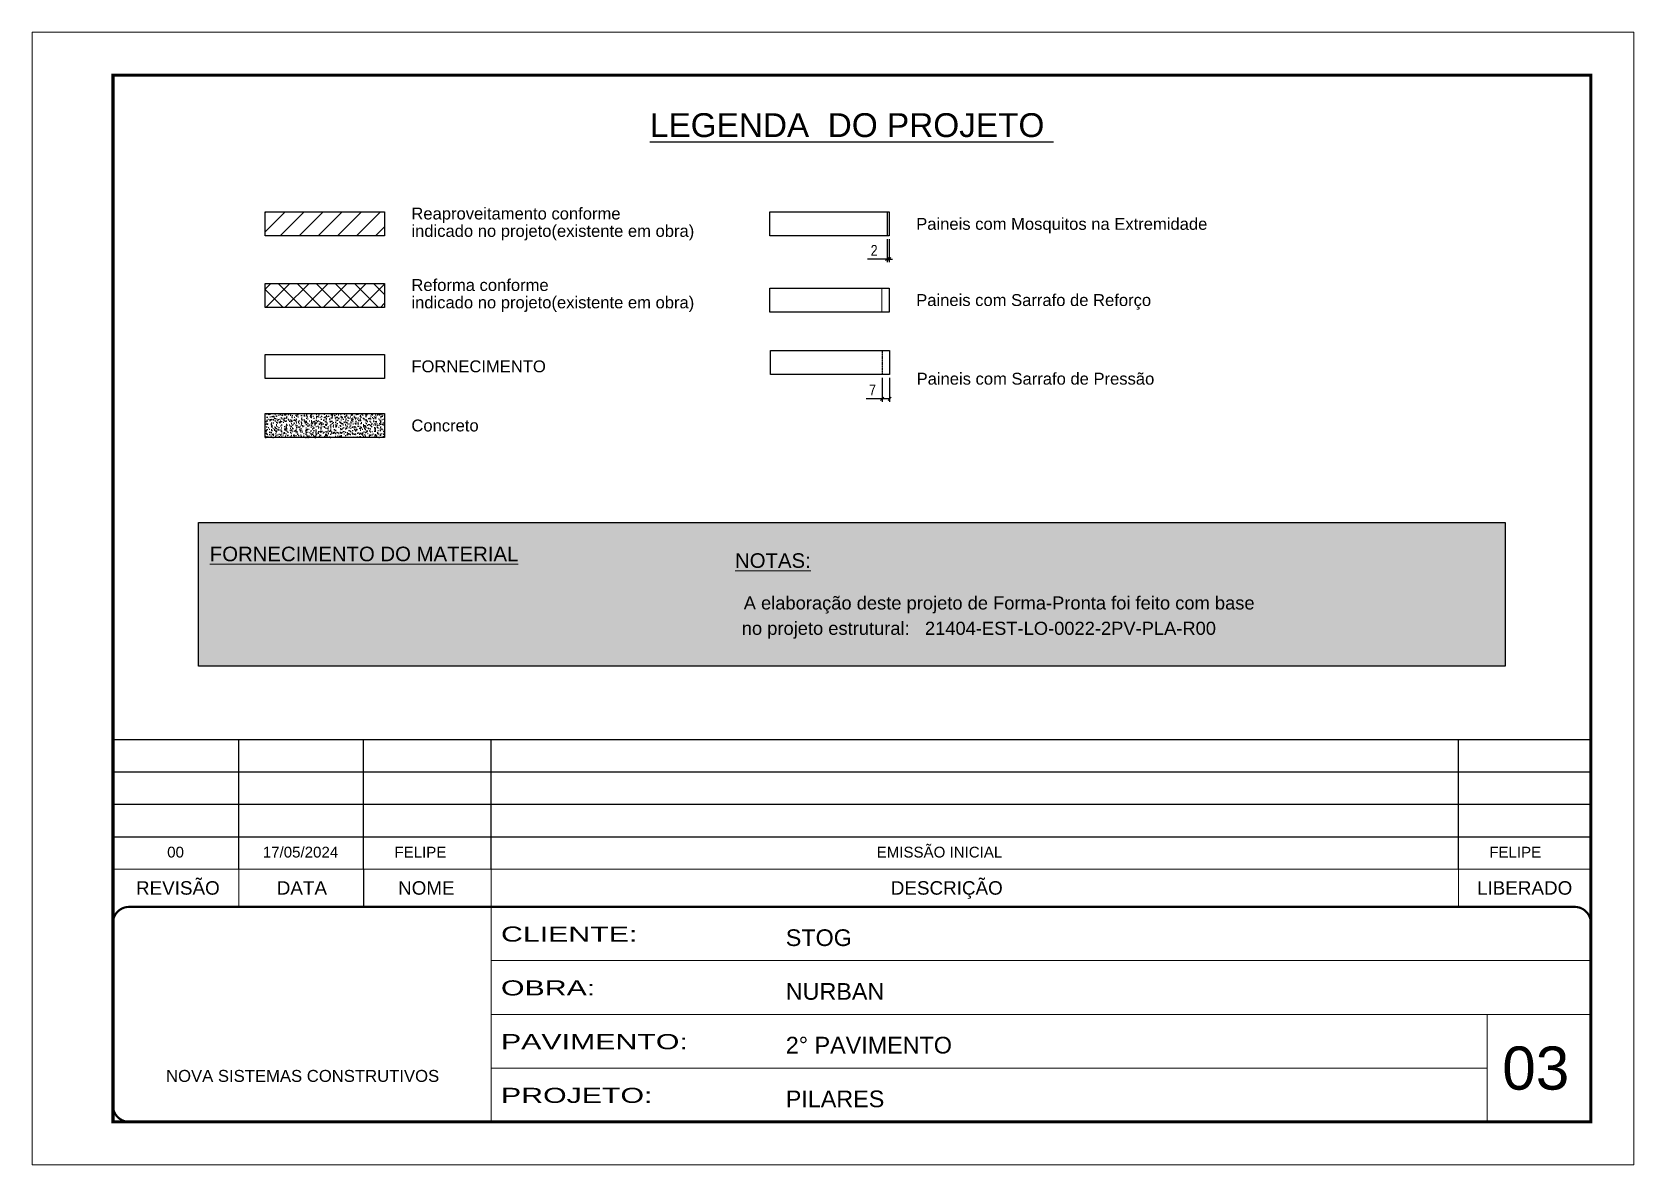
# Model space of a CAD drawing. Extents: x 2201 to 8455, y 252 to 7045.
# Drawn here: x 5385 to 6870, y 5995 to 7045 of the extents above; entities that cross this region are included whole.
import ezdxf
from ezdxf.enums import TextEntityAlignment as Align

# ---------------------------------------------------------------- set-up
doc = ezdxf.new("R2010")
doc.units = 0
for name, pattern in [('CONTINUO', [0]), ('DASHED', [0.75, 0.5, -0.25]), ('HIDDEN', [0.375, 0.25, -0.125])]:
    doc.linetypes.add(name, pattern=pattern)
for name, color, linetype, lineweight in [('CARIMBO', 255, 'Continuous', 9), ('Folhas', 255, 'Continuous', 9), ('Hachura', 251, 'Continuous', 9), ('SARRAFO DE PRESSAO', 251, 'DASHED', 9)]:
    doc.layers.add(name, color=color, linetype=linetype, lineweight=lineweight)
for name, color, linetype in [('COTA', 241, 'Continuous'), ('Cota Seção (2x)', 241, 'Continuous'), ('Painéis', 200, 'Continuous'), ('SARR_2.2x7', 40, 'Continuous')]:
    doc.layers.add(name, color=color, linetype=linetype)
doc.layers.add('Demarcação 2', color=7, linetype='Continuous', lineweight=9, true_color=0xe0e0e0)
doc.styles.add('ARIAL', font='arial.ttf')
doc.styles.add('COTA TECNICA-50', font='techl___.ttf', dxfattribs={"height": 10})
doc.styles.add('Tecnologia', font='')
doc.styles.get('Tecnologia').set_extended_font_data('Forgotten Futurist')
doc.dimstyles.new('COTA PAINEL-50', dxfattribs={"dimtxt": 10, "dimasz": 3, "dimexe": 3, "dimexo": 3, "dimgap": 3, "dimtad": 1, "dimdec": 1, "dimzin": 12, "dimdsep": 46, "dimtxsty": 'COTA TECNICA-50', "dimblk1": 'OBLIQUE', "dimblk2": 'OBLIQUE', "dimsah": 1, "dimcen": 0.9, "dimclrd": 4, "dimclre": 4, "dimclrt": 240, "dimadec": 1, "dimazin": 3, "dimtfac": 1, "dimtdec": 1, "dimtmove": 0, "dimatfit": 3, "dimfxl": 1, "dimtolj": 1, "dimtzin": 12, "dimarcsym": 0})

msp = doc.modelspace()

# ---------------------------------------------------------------- texts
at = {"color": 0, "linetype": 'Continuous', "ltscale": 5, "style": 'ARIAL'}
msp.add_text('%%ULEGENDA  DO PROJETO ', height=22.1184, dxfattribs=at).set_placement((6144.78, 6947.34), align=Align.CENTER)
at = {"style": 'ARIAL'}
for s, p in [('REVISÃO', (5520.05, 6251.41)), ('DATA', (5635.03, 6251.41)), ('NOME', (5750.39, 6251.41)), ('DESCRIÇÃO', (6232.84, 6251.41)), ('LIBERADO', (6768.51, 6251.41))]:
    msp.add_text(s, height=12.5, dxfattribs=at).set_placement(p, align=Align.MIDDLE_CENTER)
at = {"layer": 'CARIMBO', "style": 'ARIAL'}
for s, p in [('Reaproveitamento conforme ', (5736.54, 6876.44)), ('indicado no projeto(existente em obra)', (5736.54, 6860.35)), ('Paineis com Mosquitos na Extremidade', (6204.51, 6866.86)), ('Reforma conforme ', (5736.54, 6810.2)), ('Paineis com Sarrafo de Reforço', (6204.51, 6796.26)), ('indicado no projeto(existente em obra)', (5736.54, 6794.11)), ('FORNECIMENTO', (5736.54, 6734.82)), ('Paineis com Sarrafo de Pressão', (6204.87, 6723.37)), ('Concreto', (5736.54, 6680.02))]:
    msp.add_text(s, height=11, dxfattribs=at).set_placement(p, align=Align.MIDDLE_LEFT)
at = {"layer": 'CARIMBO', "color": 5, "style": 'ARIAL'}
for s, height, p in [('%%UFORNECIMENTO DO MATERIAL', 13.5, (5549.65, 6554.2)), ('%%UNOTAS:', 13.5, (6036.54, 6548.08)), ('  A elaboração deste projeto de Forma-Pronta foi feito com base', 12.15, (6035.19, 6509.48)), ('  no projeto estrutural:', 12.15, (6033.37, 6485.99))]:
    msp.add_text(s, height=height, dxfattribs=at).set_placement(p)
at = {"layer": 'CARIMBO', "color": 1, "style": 'ARIAL'}
msp.add_text('21404-EST-LO-0022-2PV-PLA-R00', height=12.15, dxfattribs=at).set_placement((6212.59, 6485.99))
at = {"layer": 'CARIMBO', "style": 'ARIAL'}
for s, p in [('00', (5510.14, 6279.59)), ('17/05/2024', (5598.78, 6279.59)), ('FELIPE', (5720.82, 6279.59)), ('EMISSÃO INICIAL', (6167.87, 6279.59)), ('FELIPE', (6735.74, 6279.59))]:
    msp.add_text(s, height=10, dxfattribs=at).set_placement(p)
at = {"layer": 'CARIMBO', "color": 7, "style": 'ARIAL'}
msp.add_text('03', height=40, dxfattribs=at).set_placement((6747.78, 6064.46))

# ---------------------------------------------------------------- blocks, each defined once
blk = doc.blocks.new('_Oblique')
at = {"color": 0, "linetype": 'ByBlock', "lineweight": -2}
blk.add_line((-0.5, -0.5), (0.5, 0.5), dxfattribs=at)
blk = doc.blocks.new('*D493')
at = {"layer": 'Cota Seção (2x)', "color": 4, "lineweight": -2, "transparency": 16777216}
for p, q in [((6177.5, 6852.7), (6177.5, 6831.3)), ((6179.5, 6852.7), (6179.5, 6831.3)), ((6177.5, 6834.3), (6159.4, 6834.3)), ((6179.5, 6834.3), (6177.5, 6834.3)), ((6179.5, 6834.3), (6182.5, 6834.3))]:
    blk.add_line(p, q, dxfattribs=at)
at = {"layer": 'Defpoints', "color": 0, "transparency": 16777216}
for p in [(6177.5, 6855.7), (6179.5, 6855.7), (6177.5, 6834.3)]:
    blk.add_point(p, dxfattribs=at)
at = {"layer": 'Cota Seção (2x)', "color": 4, "lineweight": -2, "transparency": 16777216, "xscale": 3, "yscale": 3, "zscale": 3}
blk.add_blockref('_Oblique', (6177.5, 6834.3), dxfattribs=at)
at = {"layer": 'Cota Seção (2x)', "color": 4, "lineweight": -2, "transparency": 16777216, "xscale": 3, "yscale": 3, "zscale": 3, "rotation": 180}
blk.add_blockref('_Oblique', (6179.5, 6834.3), dxfattribs=at)
at = {"layer": 'Cota Seção (2x)', "color": 240, "transparency": 16777216, "insert": (6165.5, 6842.3), "char_height": 10, "attachment_point": 5, "style": 'COTA TECNICA-50'}
blk.add_mtext('\\A1;2', dxfattribs=at)
blk = doc.blocks.new('*D494')
at = {"layer": 'Cota Seção (2x)', "color": 4, "lineweight": -2, "transparency": 16777216}
for p, q in [((6172.9, 6724.3), (6172.9, 6701.8)), ((6179.9, 6724.3), (6179.9, 6701.8)), ((6172.9, 6704.8), (6158.1, 6704.8)), ((6179.9, 6704.8), (6172.9, 6704.8))]:
    blk.add_line(p, q, dxfattribs=at)
at = {"layer": 'Defpoints', "color": 0, "transparency": 16777216}
for p in [(6172.9, 6727.3), (6179.9, 6727.3), (6172.9, 6704.8)]:
    blk.add_point(p, dxfattribs=at)
at = {"layer": 'Cota Seção (2x)', "color": 4, "lineweight": -2, "transparency": 16777216, "xscale": 3, "yscale": 3, "zscale": 3, "rotation": 180}
blk.add_blockref('_Oblique', (6172.9, 6704.8), dxfattribs=at)
at = {"layer": 'Cota Seção (2x)', "color": 4, "lineweight": -2, "transparency": 16777216, "xscale": 3, "yscale": 3, "zscale": 3}
blk.add_blockref('_Oblique', (6179.9, 6704.8), dxfattribs=at)
at = {"layer": 'Cota Seção (2x)', "color": 240, "transparency": 16777216, "insert": (6164, 6712.9), "char_height": 10, "attachment_point": 5, "style": 'COTA TECNICA-50'}
blk.add_mtext('\\A1;7', dxfattribs=at)
blk = doc.blocks.new('9999999999')
at = {"color": 30, "linetype": 'CONTINUO'}
for p, q in [((98564.6, 34230.2), (98564.6, 34429.4)), ((98564.6, 34379.6), (99584, 34379.6)), ((98564.6, 34329.8), (99488, 34329.8)), ((99584, 34329.8), (99488, 34329.8)), ((99488, 34329.8), (99488, 34230.2)), ((98564.6, 34280), (99488, 34280))]:
    blk.add_line(p, q, dxfattribs=at)
at = {"color": 30, "linetype": 'CONTINUO', "const_width": 2}
blk.add_lwpolyline([(99584, 34230.2), (99584, 34414.4, 0.414214), (99569, 34429.4), (98229, 34429.4, 0.414214), (98214, 34414.4), (98214, 34245.2, 0.414214), (98229, 34230.2), (99584, 34230.2)], format="xyb", dxfattribs=at)
at = {"layer": 'Folhas'}
blk.add_lwpolyline([(98139, 34190.2), (99624, 34190.2), (99624, 35240.2), (98139, 35240.2)], close=True, dxfattribs=at)
at = {"layer": 'Folhas', "color": 30, "const_width": 3}
blk.add_lwpolyline([(98214, 34230.2), (99584, 34230.2), (99584, 35200.2), (98214, 35200.2)], close=True, dxfattribs=at)
at = {"color": 7, "linetype": 'Continuous', "ltscale": 5, "style": 'ARIAL'}
for s, height, p in [('STOG', 15.48, (98837.7, 34393.1)), ('NURBAN', 15.48, (98837.7, 34343.3)), ('2° PAVIMENTO', 15.483, (98837.7, 34293.5)), ('NOVA SISTEMAS CONSTRUTIVOS', 11.059, (98263.2, 34267.2)), ('PILARES', 15.48, (98837.7, 34243.7))]:
    blk.add_text(s, height=height, dxfattribs=at).set_placement(p)
at = {"layer": 'Folhas', "color": 7, "style": 'Tecnologia', "width": 1.5}
for s, p in [('CLIENTE:', (98573.7, 34397.2)), ('OBRA:', (98573.7, 34347.3)), ('PAVIMENTO:', (98573.7, 34297.5)), ('PROJETO:', (98573.7, 34247.7))]:
    blk.add_text(s, height=14, dxfattribs=at).set_placement(p)

# ---------------------------------------------------------------- dimensions: what is measured, and where the dimension line sits
at = {"layer": 'Cota Seção (2x)', "color": 241}
for base, p1, p2, picture, middle in [((6177.51, 6834.32), (6179.51, 6855.73), (6177.51, 6855.73), '*D493', (6165.45, 6842.32)), ((6172.87, 6704.82), (6179.87, 6727.3), (6172.87, 6727.3), '*D494', (6164.01, 6712.9))]:
    dim = msp.add_linear_dim(base=base, p1=p1, p2=p2, dimstyle='COTA PAINEL-50', dxfattribs=at)
    dim.commit()
    dim.dimension.update_dxf_attribs({"geometry": picture, "text_midpoint": middle})

# ---------------------------------------------------------------- hatches: boundary and pattern name
at = {"layer": 'COTA', "linetype": 'ByBlock'}
h = msp.add_hatch(dxfattribs=at)
h.set_pattern_fill('AR-CONC', color=256, scale=0.9, style=0)
h.set_pattern_definition([(50, (-92754.108, -28195.54), (6.45534164, -0.56476921), [0.675, -7.425]), (355, (-92754.108, -28195.54), (-1.248762, 6.7697292), [0.54, -5.94]), (100.4514445, (-92753.57, -28195.587), (5.20657962, 6.20495992), [0.57366173, -6.310279]), (46.1842, (-92754.108, -28193.74), (9.605172, -1.4896735), [1.0125, -11.1375]), (96.635635, (-92753.308, -28193.864), (8.4119575, 8.7670674), [0.8604931, -9.4654238]), (351.184164, (-92754.108, -28193.74), (8.4119575, 8.7670674), [0.81, -8.91]), (21, (-92753.208, -28194.19), (5.37216347, -3.62357002), [0.675, -7.425]), (326, (-92753.208, -28194.19), (2.189838, 6.5263504), [0.54, -5.94]), (71.451445, (-92752.76, -28194.492), (7.5620014, 2.90278038), [0.5736617, -6.310279]), (37.5, (-92754.108, -28195.54), (0.1094387, 2.996044684), [0, -5.868, 0, -6.03, 0, -5.9625]), (7.5, (-92754.108, -28195.54), (2.36762584, 3.54970541), [0, -3.438, 0, -5.733, 0, -2.2725]), (327.5, (-92756.115, -28195.54), (4.804401926, -0.202993846), [0, -2.25, 0, -7.02, 0, -9.315]), (317.5, (-92757.015, -28195.54), (5.24867552, 0.90094484), [0, -2.925, 0, -4.662, 0, -6.615])])
h.paths.add_polyline_path([(5711.54, 6668.89), (5711.54, 6691.14), (5600.97, 6691.14), (5600.97, 6668.89)])
at = {"layer": 'Demarcação 2'}
h = msp.add_hatch(color=8, dxfattribs=at)
h.set_gradient(color1=(112, 112, 112), one_color=1, tint=1, name='SPHERICAL')
h.paths.add_polyline_path([(5539.3, 6590.07), (6750.56, 6590.07), (6750.56, 6457.06), (5539.3, 6457.06)])
at = {"layer": 'Hachura', "linetype": 'ByBlock'}
h = msp.add_hatch(dxfattribs=at)
h.set_pattern_fill('ANSI31', color=256, scale=100)
h.set_pattern_definition([(45, (-111549.158, -28195.54), (-8.8388348, 8.8388348), [])])
h.paths.add_polyline_path([(5711.54, 6877.99), (5600.97, 6877.99), (5600.97, 6855.73), (5711.54, 6855.73)])
h = msp.add_hatch(dxfattribs=at)
h.set_pattern_fill('ANSI37', color=256, scale=100)
h.set_pattern_definition([(45, (-111549.158, -28195.54), (-8.8388348, 8.8388348), []), (135, (-111549.158, -28195.54), (-8.8388348, -8.8388348), [])])
h.paths.add_polyline_path([(5711.54, 6811.75), (5600.97, 6811.75), (5600.97, 6789.5), (5711.54, 6789.5)])

# ---------------------------------------------------------------- linework, layer by layer
at = {"color": 30}
for p, q in [((5459.87, 6388.91), (6829.87, 6388.91)), ((5576.63, 6268.91), (5576.63, 6388.91)), ((5692.29, 6268.91), (5692.29, 6388.91)), ((5810.45, 6268.91), (5810.45, 6388.91)), ((6707.21, 6268.91), (6707.21, 6388.91)), ((5459.87, 6358.91), (6829.87, 6358.91)), ((5459.87, 6328.91), (6829.87, 6328.91)), ((5459.87, 6298.91), (6829.87, 6298.91))]:
    msp.add_line(p, q, dxfattribs=at)
msp.add_lwpolyline([(5539.3, 6590.07), (6750.56, 6590.07), (6750.56, 6457.06), (5539.3, 6457.06)], close=True, dxfattribs=at)
at = {"color": 30, "const_width": 1}
for points in [[(5459.87, 6268.91), (6829.87, 6268.91)], [(5576.63, 6268.91), (5576.63, 6233.91)], [(5692.29, 6268.91), (5692.29, 6233.91)], [(5810.45, 6268.91), (5810.45, 6233.91)], [(6707.21, 6268.91), (6707.21, 6233.91)]]:
    msp.add_lwpolyline(points, dxfattribs=at)
at = {"layer": 'COTA', "linetype": 'ByBlock'}
msp.add_lwpolyline([(5600.97, 6691.14), (5711.54, 6691.14), (5711.54, 6668.89), (5600.97, 6668.89)], close=True, dxfattribs=at)
at = {"layer": 'Painéis'}
msp.add_line((6177.51, 6877.99), (6177.51, 6855.73), dxfattribs=at)
for points in [[(5600.97, 6877.99), (5711.54, 6877.99), (5711.54, 6855.73), (5600.97, 6855.73)], [(6068.94, 6877.99), (6179.51, 6877.99), (6179.51, 6855.73), (6068.94, 6855.73)], [(5600.97, 6811.75), (5711.54, 6811.75), (5711.54, 6789.5), (5600.97, 6789.5)], [(6068.94, 6807.39), (6179.51, 6807.39), (6179.51, 6785.13), (6068.94, 6785.13)], [(5600.97, 6745.95), (5711.54, 6745.95), (5711.54, 6723.7), (5600.97, 6723.7)], [(6069.3, 6749.56), (6179.87, 6749.56), (6179.87, 6727.3), (6069.3, 6727.3)]]:
    msp.add_lwpolyline(points, close=True, dxfattribs=at)
at = {"layer": 'SARR_2.2x7', "linetype": 'HIDDEN'}
msp.add_line((6172.87, 6749.56), (6172.87, 6727.3), dxfattribs=at)
at = {"layer": 'SARRAFO DE PRESSAO'}
for p, q in [((6172.51, 6807.39), (6176.01, 6807.39)), ((6172.51, 6807.39), (6172.51, 6785.13)), ((6179.51, 6807.39), (6176.01, 6807.39)), ((6179.51, 6807.39), (6179.51, 6785.13)), ((6172.51, 6785.13), (6176.01, 6785.13)), ((6179.51, 6785.13), (6176.01, 6785.13))]:
    msp.add_line(p, q, dxfattribs=at)

# ---------------------------------------------------------------- block references
at = {"layer": 'SARRAFO DE PRESSAO', "color": 6, "linetype": 'ByBlock'}
msp.add_blockref('9999999999', (-92754.11, -28195.54), dxfattribs=at)

msp.set_redraw_order([(e.dxf.handle, doc.entitydb.next_handle()) for e in msp.query("TEXT MTEXT ATTDEF DIMENSION ARC_DIMENSION")])  # texts and dimensions are drawn at this point

doc.saveas('drawing.dxf')
